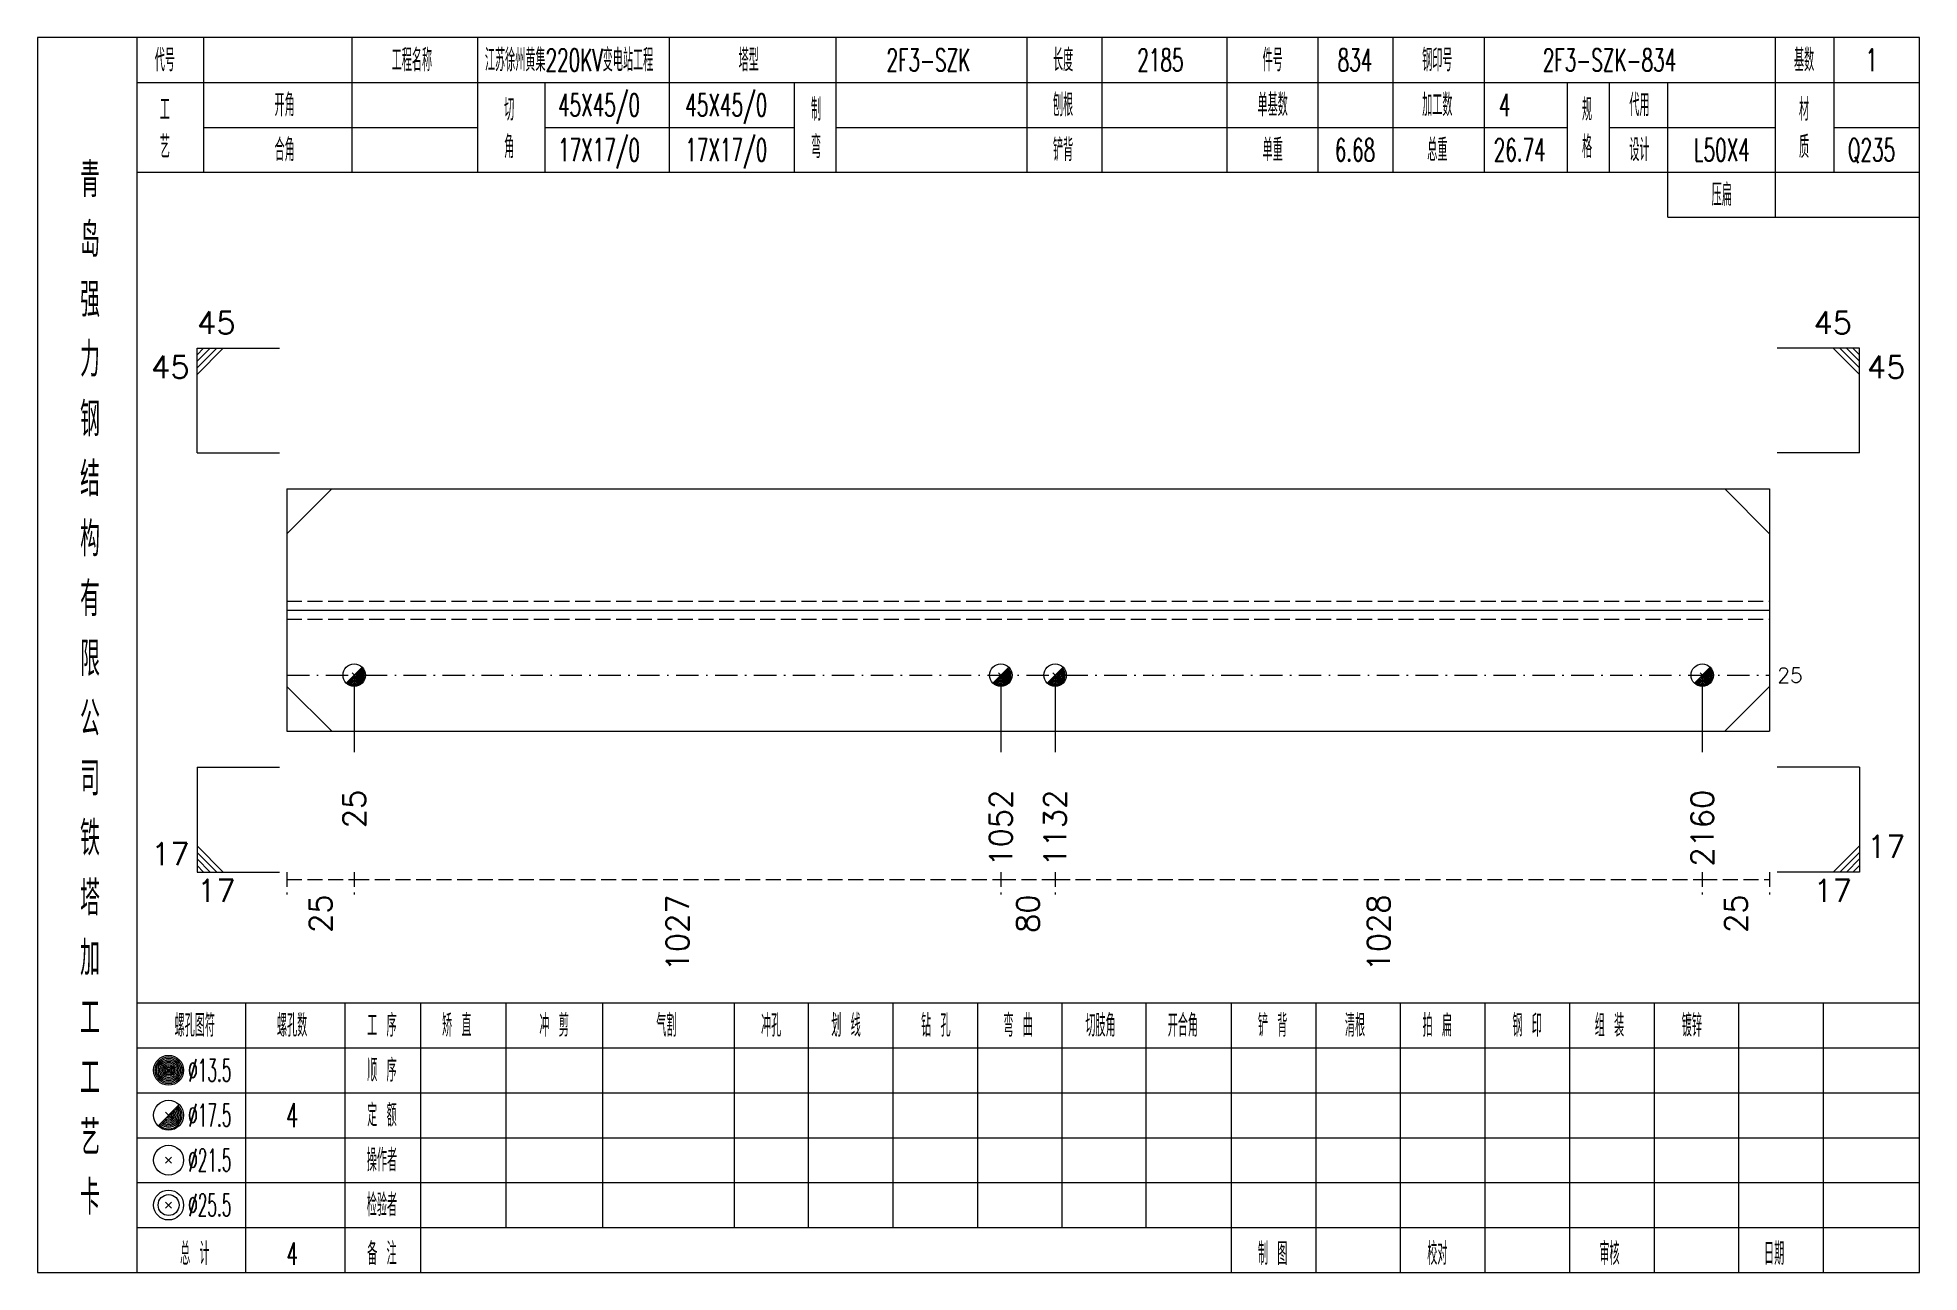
# Model space of a CAD drawing. Extents: x 0 to 4623, y -1159 to 4890.
# Drawn here: x 2491.2 to 2742.6, y 1125 to 1290 of the extents above; entities that cross this region are included whole.
import ezdxf
from ezdxf.enums import TextEntityAlignment as Align

# ---------------------------------------------------------------- set-up
doc = ezdxf.new("R2010")
doc.units = 0
doc.header["$MEASUREMENT"] = 0
doc.linetypes.add('一点画线', pattern=[5.2, 3, -1, 0.2, -1])
doc.linetypes.add('虚线', pattern=[2.75, 2, -0.75])
doc.layers.get('0').update_dxf_attribs({"linetype": 'CONTINUOUS', "lineweight": 25})
for name, color, linetype, lineweight in [('1', 7, 'CONTINUOUS', 25), ('4', 7, 'CONTINUOUS', 25), ('5', 7, 'CONTINUOUS', 25)]:
    doc.layers.add(name, color=color, linetype=linetype, lineweight=lineweight)
doc.styles.get("Standard").update_dxf_attribs({"font": 'simplex.shx', "width": 0.7, "height": 3, "bigfont": 'gbhzfs.shx'})

msp = doc.modelspace()

# ---------------------------------------------------------------- texts
at = {"color": 7, "linetype": 'Continuous', "lineweight": 13}
for s, p in [('45', (2512.5, 1249.5)), ('17', (2735.6, 1179.5))]:
    msp.add_text(s, height=3, dxfattribs=at).set_placement(p, align=Align.BOTTOM_LEFT)
for s, p in [('45', (2733.6, 1249.5)), ('17', (2511.5, 1178.5))]:
    msp.add_text(s, height=3, dxfattribs=at).set_placement(p, align=Align.BOTTOM_RIGHT)
for s, p in [('45', (2511.5, 1247.5)), ('17', (2733.6, 1177.5))]:
    msp.add_text(s, height=3, dxfattribs=at).set_placement(p, align=Align.TOP_RIGHT)
for s, p in [('45', (2735.6, 1247.5)), ('17', (2512.5, 1177.5))]:
    msp.add_text(s, height=3, dxfattribs=at).set_placement(p, align=Align.TOP_LEFT)
msp.add_text('25', height=2, dxfattribs=at).set_placement((2723.6, 1204.8), align=Align.MIDDLE_LEFT)
at = {"color": 8, "linetype": 'Continuous', "lineweight": 9}
for s, p in [('25', (2529, 1175.5)), ('1027', (2576.689, 1175.5)), ('80', (2623.505, 1175.5)), ('1028', (2670.366, 1175.5)), ('25', (2718.1, 1175.5))]:
    msp.add_text(s, height=3, rotation=90, dxfattribs=at).set_placement(p, align=Align.MIDDLE_RIGHT)
at = {"layer": '1', "color": 7, "linetype": 'Continuous', "lineweight": 13}
for s, p in [('25', (2533.5, 1189.5)), ('1052', (2619.878, 1189.5)), ('1132', (2627.131, 1189.5)), ('2160', (2713.6, 1189.5))]:
    msp.add_text(s, height=3, rotation=90, dxfattribs=at).set_placement(p, align=Align.MIDDLE_RIGHT)
at = {"layer": '4', "color": 1, "linetype": 'Continuous', "lineweight": 13}
for s, height, width, p in [('代号', 3, 0.6, (2508.2, 1287)), ('工程名称', 3, 0.6, (2541.2, 1287)), ('江苏徐州黄集220KV变电站工程', 3, 0.6, (2562.2, 1287)), ('塔型', 3, 0.6, (2586.2, 1287)), ('2F3-SZK', 3, 0.6, (2610.2, 1287)), ('长度', 3, 0.6, (2628.2, 1287)), ('2185', 3, 0.6, (2641.2, 1287)), ('件号', 3, 0.6, (2656.2, 1287)), ('834', 3, 0.6, (2667.2, 1287)), ('钢印号', 3, 0.6, (2678.2, 1287)), ('2F3-SZK-834', 3, 0.6, (2701.2, 1287)), ('基数', 3, 0.6, (2727.2, 1287)), ('1', 3, 0.6, (2736.2, 1287)), ('开角', 3, 0.6, (2524.2, 1281)), ('45X45/0', 3, 0.6, (2566.2, 1281)), ('45X45/0', 3, 0.6, (2583.2, 1281)), ('制', 3, 0.6, (2595.2, 1280.4)), ('刨根', 3, 0.6, (2628.2, 1281)), ('单基数', 3, 0.6, (2656.2, 1281)), ('加工数', 3, 0.6, (2678.2, 1281)), ('4', 3, 0.6, (2687.2, 1281)), ('规', 3, 0.6, (2698.2, 1280.4)), ('代用', 3, 0.6, (2705.2, 1281)), ('材', 3, 0.6, (2727.2, 1280.4)), ('工', 3, 0.6, (2508.2, 1280.4)), ('切', 3, 0.6, (2554.2, 1280.4)), ('艺', 3, 0.6, (2508.2, 1275.4)), ('角', 3, 0.6, (2554.2, 1275.4)), ('弯', 3, 0.6, (2595.2, 1275.4)), ('格', 3, 0.6, (2698.2, 1275.4)), ('质', 3, 0.6, (2727.2, 1275.4)), ('合角', 3, 0.6, (2524.2, 1275)), ('17X17/0', 3, 0.6, (2566.2, 1275)), ('17X17/0', 3, 0.6, (2583.2, 1275)), ('铲背', 3, 0.6, (2628.2, 1275)), ('单重', 3, 0.6, (2656.2, 1275)), ('6.68', 3, 0.6, (2667.2, 1275)), ('总重', 3, 0.6, (2678.2, 1275)), ('26.74', 3, 0.6, (2689.2, 1275)), ('设计', 3, 0.6, (2705.2, 1275)), ('L50X4', 3, 0.6, (2716.2, 1275)), ('Q235', 3, 0.6, (2736.2, 1275)), ('青', 4.6, 0.8, (2498.2, 1271)), ('压扁', 3, 0.6, (2716.2, 1269)), ('岛', 4.6, 0.8, (2498.2, 1263)), ('强', 4.6, 0.8, (2498.2, 1255)), ('力', 4.6, 0.8, (2498.2, 1247)), ('钢', 4.6, 0.8, (2498.2, 1239)), ('结', 4.6, 0.8, (2498.2, 1231)), ('构', 4.6, 0.8, (2498.2, 1223)), ('有', 4.6, 0.8, (2498.2, 1215)), ('限', 4.6, 0.8, (2498.2, 1207)), ('公', 4.6, 0.8, (2498.2, 1199)), ('司', 4.6, 0.8, (2498.2, 1191)), ('铁', 4.6, 0.8, (2498.2, 1183)), ('塔', 4.6, 0.8, (2498.2, 1175)), ('加', 4.6, 0.8, (2498.2, 1167)), ('工', 4.6, 0.8, (2498.2, 1159)), ('螺孔图符', 3, 0.6, (2512.2, 1158)), ('螺孔数', 3, 0.6, (2525.2, 1158)), ('工 序', 3, 0.6, (2537.2, 1158)), ('矫 直', 3, 0.6, (2547.2, 1158)), ('冲 剪', 3, 0.6, (2560.2, 1158)), ('气割', 3, 0.6, (2575.2, 1158)), ('冲孔', 3, 0.6, (2589.2, 1158)), ('划 线', 3, 0.6, (2599.2, 1158)), ('钻 孔', 3, 0.6, (2611.2, 1158)), ('弯 曲', 3, 0.6, (2622.2, 1158)), ('切肢角', 3, 0.6, (2633.2, 1158)), ('开合角', 3, 0.6, (2644.2, 1158)), ('铲 背', 3, 0.6, (2656.2, 1158)), ('清根', 3, 0.6, (2667.2, 1158)), ('拍 扁', 3, 0.6, (2678.2, 1158)), ('钢 印', 3, 0.6, (2690.2, 1158)), ('组 装', 3, 0.6, (2701.2, 1158)), ('镀锌', 3, 0.6, (2712.2, 1158)), ('工', 4.6, 0.8, (2498.2, 1151)), ('%%C13.5', 3, 0.5, (2514.2, 1152)), ('顺 序', 3, 0.6, (2537.2, 1152)), ('%%C17.5', 3, 0.5, (2514.2, 1146)), ('4', 3.2, 0.6, (2525.2, 1146)), ('定 额', 3, 0.6, (2537.2, 1146)), ('艺', 4.6, 0.8, (2498.2, 1143)), ('%%C21.5', 3, 0.5, (2514.2, 1140)), ('操作者', 3, 0.6, (2537.2, 1140)), ('卡', 4.6, 0.8, (2498.2, 1135)), ('%%C25.5', 3, 0.5, (2514.2, 1134)), ('检验者', 3, 0.6, (2537.2, 1134)), ('总 计', 3, 0.6, (2512.2, 1127.5)), ('4', 3, 0.6, (2525.2, 1127.5)), ('备 注', 3, 0.6, (2537.2, 1127.5)), ('制 图', 3, 0.6, (2656.2, 1127.5)), ('校对', 3, 0.6, (2678.2, 1127.5)), ('审核', 3, 0.6, (2701.2, 1127.5)), ('日期', 3, 0.6, (2723.2, 1127.5))]:
    msp.add_text(s, height=height, dxfattribs=dict(at, width=width)).set_placement(p, align=Align.MIDDLE_CENTER)

# ---------------------------------------------------------------- blocks, each defined once
blk = doc.blocks.new('孔17.5')
at = {"layer": '5', "color": 7, "linetype": 'Continuous', "lineweight": 13}
for p, q in [((-0.707, -0.707), (0.707, 0.707)), ((-0.2, 0.2), (0.2, -0.2))]:
    blk.add_line(p, q, dxfattribs=at)
blk.add_circle((0, 0), 1, dxfattribs=at)
for radius in [0.9, 0.8, 0.7, 0.6, 0.5, 0.4, 0.3, 0.2, 0.1]:
    blk.add_arc((0, 0), radius, 225, 45, dxfattribs=at)

# ---------------------------------------------------------------- linework, layer by layer
at = {"color": 7, "linetype": 'Continuous', "lineweight": 13}
for p, q in [((2512.5, 1248.5), (2523.5, 1248.5)), ((2512.5, 1234.5), (2512.5, 1248.5)), ((2513.375, 1248.5), (2512.5, 1247.625)), ((2514.25, 1248.5), (2512.5, 1246.75)), ((2515.125, 1248.5), (2512.5, 1245.875)), ((2516, 1248.5), (2512.5, 1245)), ((2734.6, 1248.5), (2723.6, 1248.5)), ((2731.1, 1248.5), (2734.6, 1245)), ((2731.975, 1248.5), (2734.6, 1245.875)), ((2732.85, 1248.5), (2734.6, 1246.75)), ((2733.725, 1248.5), (2734.6, 1247.625)), ((2734.6, 1234.5), (2734.6, 1248.5)), ((2512.5, 1234.5), (2523.5, 1234.5)), ((2734.6, 1234.5), (2723.6, 1234.5)), ((2524.5, 1223.7), (2530.5, 1229.7)), ((2722.6, 1223.7), (2716.6, 1229.7)), ((2533.5, 1204.8), (2533.5, 1194.5)), ((2619.878, 1204.8), (2619.878, 1194.5)), ((2627.131, 1204.8), (2627.131, 1194.5)), ((2713.6, 1204.8), (2713.6, 1194.5)), ((2524.5, 1203.3), (2530.5, 1197.3)), ((2722.6, 1203.3), (2716.6, 1197.3)), ((2512.5, 1192.5), (2523.5, 1192.5)), ((2512.5, 1192.5), (2512.5, 1178.5)), ((2734.6, 1192.5), (2723.6, 1192.5)), ((2734.6, 1192.5), (2734.6, 1178.5)), ((2516, 1178.5), (2512.5, 1182)), ((2731.1, 1178.5), (2734.6, 1182)), ((2515.125, 1178.5), (2512.5, 1181.125)), ((2514.25, 1178.5), (2512.5, 1180.25)), ((2513.375, 1178.5), (2512.5, 1179.375)), ((2731.975, 1178.5), (2734.6, 1181.125)), ((2732.85, 1178.5), (2734.6, 1180.25)), ((2733.725, 1178.5), (2734.6, 1179.375)), ((2512.5, 1178.5), (2523.5, 1178.5)), ((2734.6, 1178.5), (2723.6, 1178.5))]:
    msp.add_line(p, q, dxfattribs=at)
at = {"color": 7, "linetype": 'Continuous', "lineweight": 18}
for p, q in [((2524.5, 1229.7), (2524.5, 1197.3)), ((2524.5, 1229.7), (2722.6, 1229.7)), ((2722.6, 1229.7), (2722.6, 1197.3)), ((2524.5, 1213.5), (2722.6, 1213.5))]:
    msp.add_line(p, q, dxfattribs=at)
at = {"color": 1, "linetype": '虚线', "lineweight": 18}
for p, q in [((2524.5, 1214.7), (2722.6, 1214.7)), ((2524.5, 1212.3), (2722.6, 1212.3))]:
    msp.add_line(p, q, dxfattribs=at)
at = {"color": 3, "linetype": '一点画线', "lineweight": 13}
msp.add_line((2524.5, 1204.8), (2722.6, 1204.8), dxfattribs=at)
at = {"color": 8, "linetype": '虚线', "lineweight": 9}
for p, q in [((2524.5, 1178.5), (2524.5, 1175.5)), ((2524.5, 1177.5), (2533.5, 1177.5)), ((2533.5, 1178.5), (2533.5, 1175.5)), ((2533.5, 1178.5), (2533.5, 1175.5)), ((2533.5, 1177.5), (2619.878, 1177.5)), ((2619.878, 1178.5), (2619.878, 1175.5)), ((2619.878, 1178.5), (2619.878, 1175.5)), ((2619.878, 1177.5), (2627.131, 1177.5)), ((2627.131, 1178.5), (2627.131, 1175.5)), ((2627.131, 1178.5), (2627.131, 1175.5)), ((2627.131, 1177.5), (2713.6, 1177.5)), ((2713.6, 1178.5), (2713.6, 1175.5)), ((2713.6, 1178.5), (2713.6, 1175.5)), ((2713.6, 1177.5), (2722.6, 1177.5)), ((2722.6, 1178.5), (2722.6, 1175.5))]:
    msp.add_line(p, q, dxfattribs=at)
at = {"layer": '1', "color": 7, "linetype": 'Continuous', "lineweight": 18}
msp.add_line((2524.5, 1197.3), (2722.6, 1197.3), dxfattribs=at)
at = {"layer": '4', "color": 1, "linetype": 'Continuous', "lineweight": 18}
for p, q in [((2504.5, 1125), (2504.5, 1290)), ((2513.4, 1272), (2513.4, 1290)), ((2533.2, 1272), (2533.2, 1290)), ((2550, 1272), (2550, 1290)), ((2575.6, 1272), (2575.6, 1290)), ((2597.9, 1272), (2597.9, 1290)), ((2623.4, 1272), (2623.4, 1290)), ((2633.4, 1272), (2633.4, 1290)), ((2650.1, 1272), (2650.1, 1290)), ((2662.3, 1272), (2662.3, 1290)), ((2672.3, 1272), (2672.3, 1290)), ((2684.5, 1272), (2684.5, 1290)), ((2723.4, 1266), (2723.4, 1290)), ((2731.2, 1272), (2731.2, 1290)), ((2504.5, 1284), (2742.6, 1284)), ((2559, 1272), (2559, 1284)), ((2592.3, 1272), (2592.3, 1284)), ((2695.6, 1272), (2695.6, 1284)), ((2701.2, 1272), (2701.2, 1284)), ((2709, 1266), (2709, 1284)), ((2513.4, 1278), (2550, 1278)), ((2559, 1278), (2592.3, 1278)), ((2597.9, 1278), (2695.6, 1278)), ((2701.2, 1278), (2723.4, 1278)), ((2731.2, 1278), (2742.6, 1278)), ((2504.5, 1272), (2742.6, 1272)), ((2709, 1266), (2742.6, 1266)), ((2504.5, 1161), (2742.6, 1161)), ((2519, 1125), (2519, 1161)), ((2532.3, 1125), (2532.3, 1161)), ((2542.4, 1125), (2542.4, 1161)), ((2553.8, 1131), (2553.8, 1161)), ((2566.7, 1131), (2566.7, 1161)), ((2584.3, 1131), (2584.3, 1161)), ((2594.2, 1131), (2594.2, 1161)), ((2605.5, 1131), (2605.5, 1161)), ((2616.8, 1131), (2616.8, 1161)), ((2628.1, 1131), (2628.1, 1161)), ((2639.3, 1131), (2639.3, 1161)), ((2650.7, 1131), (2650.7, 1161)), ((2662, 1131), (2662, 1161)), ((2673.3, 1131), (2673.3, 1161)), ((2684.6, 1131), (2684.6, 1161)), ((2695.9, 1131), (2695.9, 1161)), ((2707.2, 1131), (2707.2, 1161)), ((2718.5, 1131), (2718.5, 1161)), ((2729.8, 1131), (2729.8, 1161)), ((2504.5, 1155), (2742.6, 1155)), ((2504.5, 1149), (2742.6, 1149)), ((2504.5, 1143), (2742.6, 1143)), ((2504.5, 1137), (2742.6, 1137)), ((2504.5, 1131), (2742.6, 1131)), ((2650.7, 1125), (2650.7, 1131)), ((2662, 1125), (2662, 1131)), ((2673.3, 1125), (2673.3, 1131)), ((2684.6, 1125), (2684.6, 1131)), ((2695.9, 1125), (2695.9, 1131)), ((2707.2, 1125), (2707.2, 1131)), ((2718.5, 1125), (2718.5, 1131)), ((2729.8, 1125), (2729.8, 1131))]:
    msp.add_line(p, q, dxfattribs=at)
at = {"layer": '4', "color": 7, "linetype": 'Continuous', "lineweight": 13}
for p, q in [((2508.5, 1151.8), (2508.9, 1152.2)), ((2508.9, 1151.8), (2508.5, 1152.2)), ((2507.286, 1144.586), (2510.114, 1147.414)), ((2508.3, 1146.4), (2509.1, 1145.6)), ((2508.3, 1139.6), (2509.1, 1140.4)), ((2508.3, 1140.4), (2509.1, 1139.6)), ((2508.3, 1133.6), (2509.1, 1134.4)), ((2508.3, 1134.4), (2509.1, 1133.6))]:
    msp.add_line(p, q, dxfattribs=at)
at = {"layer": '4', "color": 1, "linetype": 'Continuous', "lineweight": 18}
msp.add_lwpolyline([(2491.2, 1290), (2491.2, 1125), (2742.6, 1125), (2742.6, 1290)], close=True, dxfattribs=at)
at = {"layer": '4', "color": 7, "linetype": 'Continuous', "lineweight": 13}
for centre, radius in [((2508.7, 1152), 2), ((2508.7, 1152), 1.8), ((2508.7, 1152), 1.6), ((2508.7, 1152), 1.4), ((2508.7, 1152), 1.2), ((2508.7, 1152), 1), ((2508.7, 1152), 0.8), ((2508.7, 1152), 0.6), ((2508.7, 1152), 0.4), ((2508.7, 1152), 0.2), ((2508.7, 1146), 2), ((2508.7, 1140), 2), ((2508.7, 1134), 2), ((2508.7, 1134), 1.4)]:
    msp.add_circle(centre, radius, dxfattribs=at)
for radius in [1.8, 1.6, 1.4, 1.2, 1, 0.8, 0.6, 0.4, 0.2]:
    msp.add_arc((2508.7, 1146), radius, 225, 45, dxfattribs=at)

# ---------------------------------------------------------------- block references
at = {"layer": '1', "color": 7, "linetype": 'Continuous', "lineweight": 13, "xscale": 1.5, "yscale": 1.5, "zscale": 1.5}
for p in [(2533.5, 1204.8), (2619.878, 1204.8), (2627.131, 1204.8), (2713.6, 1204.8)]:
    msp.add_blockref('孔17.5', p, dxfattribs=at)

msp.set_redraw_order([(e.dxf.handle, doc.entitydb.next_handle()) for e in msp.query("TEXT MTEXT ATTDEF DIMENSION ARC_DIMENSION")])  # texts and dimensions are drawn at this point

doc.saveas('drawing.dxf')
